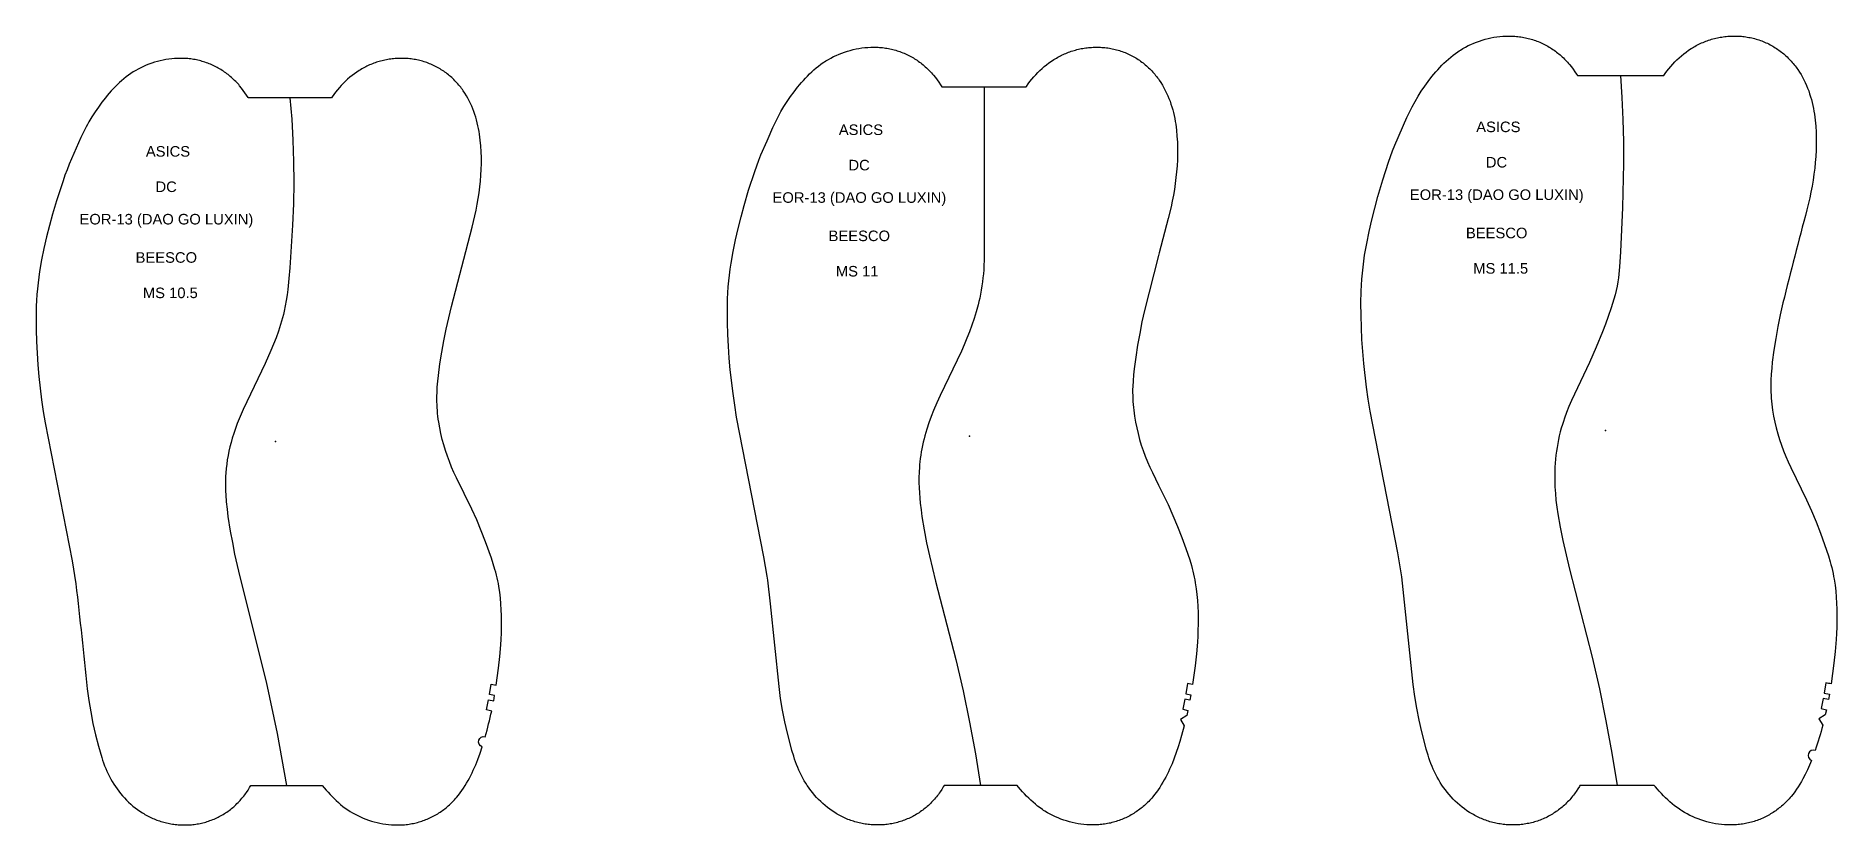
# Model space of a CAD drawing. Extents: x -897 to 5208, y 4 to 324.
# Drawn here: x 3446 to 4128, y 4 to 303 of the extents above; entities that cross this region are included whole.
import ezdxf

# ---------------------------------------------------------------- set-up
doc = ezdxf.new("R2010")
doc.units = 0
doc.layers.add('CK_LEVEL_1', color=7, linetype='CONTINUOUS')
doc.layers.add('DEFAULT', color=7, linetype='CONTINUOUS')
doc.styles.add('ARIAL_REGULAR', font='txt')

msp = doc.modelspace()

# ---------------------------------------------------------------- texts
at = {"layer": 'CK_LEVEL_1', "color": 7, "style": 'ARIAL_REGULAR'}
for s, p in [('ASICS', (3749.99, 265.41)), ('ASICS', (3991.45, 266.5)), ('ASICS', (3487.48, 257.21)), ('DC', (3753.65, 252.01)), ('DC', (3995.1, 253.09)), ('DC', (3491.13, 243.81)), ('EOR-13 (DAO GO LUXIN)', (3724.88, 239.72)), ('EOR-13 (DAO GO LUXIN)', (3966.33, 240.8)), ('EOR-13 (DAO GO LUXIN)', (3462.36, 231.52)), ('BEESCO', (3746.11, 225.21)), ('BEESCO', (3987.56, 226.29)), ('BEESCO', (3483.59, 217.01)), ('MS 11', (3748.87, 211.81)), ('MS 11.5', (3990.32, 212.89)), ('MS 10.5', (3486.35, 203.61))]:
    msp.add_text(s, height=4, dxfattribs=at).set_placement(p)

# ---------------------------------------------------------------- linework, layer by layer
at = {"layer": 'DEFAULT'}
for points in [[(4125.92, 57.5, 0.000016), (4123.95, 57.8), (4123.3, 53.89), (4125.27, 53.55), (4124.92, 51.58), (4122.95, 51.95), (4122.18, 48.08), (4124.13, 47.66), (4123.7, 45.71), (4121.3, 44.23), (4122.75, 41.82, -0.009827), (4119.89, 32.24, 0.988178), (4118.5, 28.49), (4117.75, 26.7), (4116.95, 24.92), (4116.09, 23.17), (4115.19, 21.45), (4114.63, 20.45), (4114.04, 19.47), (4113.44, 18.5), (4112.81, 17.55), (4112.15, 16.62), (4111.47, 15.71), (4110.75, 14.82), (4110.38, 14.39), (4110.01, 13.96), (4109.62, 13.54), (4109.23, 13.12), (4108.83, 12.72), (4108.42, 12.32), (4108.01, 11.93), (4107.59, 11.54), (4107.16, 11.17), (4106.72, 10.8), (4106.28, 10.44), (4105.83, 10.09), (4105.37, 9.75), (4104.91, 9.42), (4104.44, 9.09), (4103.97, 8.78), (4103.49, 8.47), (4103, 8.17), (4102.51, 7.88), (4102.01, 7.61), (4101.51, 7.34), (4101, 7.08), (4100.48, 6.83), (4099.97, 6.59), (4099.44, 6.36), (4098.92, 6.14), (4098.39, 5.93), (4097.85, 5.74), (4097.31, 5.55), (4096.77, 5.37), (4096.23, 5.2), (4095.68, 5.05), (4095.13, 4.9), (4094.57, 4.77), (4094.02, 4.65), (4093.46, 4.53), (4092.9, 4.43), (4092.33, 4.34), (4091.77, 4.26), (4091.2, 4.19), (4090.64, 4.14), (4090.07, 4.09), (4089.5, 4.05), (4088.93, 4.02), (4088.36, 4.01), (4087.79, 4), (4087.22, 4), (4086.65, 4.02), (4085.51, 4.07), (4084.37, 4.17), (4083.24, 4.31), (4082.12, 4.48), (4081, 4.69), (4079.88, 4.94), (4078.78, 5.22), (4077.68, 5.54), (4076.6, 5.9), (4075.52, 6.28), (4074.46, 6.71), (4073.42, 7.16), (4072.38, 7.65), (4071.37, 8.17), (4070.38, 8.73), (4069.4, 9.32), (4068.92, 9.63), (4068.45, 9.94), (4067.52, 10.6), (4066.61, 11.28), (4065.72, 12), (4064.86, 12.74), (4064.01, 13.51), (4063.19, 14.3), (4062.38, 15.1), (4061.59, 15.93), (4060.82, 16.77), (4060.07, 17.63), (4059.33, 18.5), (4058.92, 19), (4030.77, 19), (4030.56, 18.63), (4029.96, 17.65), (4029.33, 16.7), (4029, 16.24), (4028.67, 15.78), (4028.32, 15.32), (4027.97, 14.87), (4027.61, 14.43), (4027.24, 14), (4026.86, 13.57), (4026.48, 13.15), (4026.09, 12.74), (4025.68, 12.33), (4025.28, 11.93), (4024.86, 11.54), (4024.44, 11.16), (4024, 10.79), (4023.57, 10.42), (4023.12, 10.07), (4022.67, 9.72), (4022.21, 9.38), (4021.74, 9.05), (4021.27, 8.73), (4020.79, 8.42), (4020.31, 8.12), (4019.82, 7.83), (4019.32, 7.55), (4018.82, 7.28), (4018.31, 7.02), (4017.8, 6.77), (4017.28, 6.53), (4016.76, 6.3), (4016.24, 6.09), (4015.7, 5.88), (4015.17, 5.68), (4014.63, 5.49), (4014.09, 5.32), (4013.54, 5.16), (4012.99, 5), (4012.44, 4.86), (4011.89, 4.73), (4011.33, 4.61), (4010.77, 4.5), (4010.21, 4.4), (4009.64, 4.31), (4009.08, 4.23), (4008.51, 4.17), (4007.95, 4.11), (4007.38, 4.07), (4006.81, 4.03), (4006.24, 4.01), (4005.67, 4), (4005.1, 4), (4004.53, 4.01), (4003.96, 4.03), (4003.39, 4.06), (4002.82, 4.1), (4002.25, 4.16), (4001.68, 4.22), (4001.12, 4.29), (4000.55, 4.38), (3999.99, 4.47), (3999.43, 4.57), (3998.87, 4.69), (3998.32, 4.81), (3997.76, 4.95), (3997.21, 5.1), (3996.66, 5.25), (3996.12, 5.42), (3995.57, 5.59), (3995.04, 5.78), (3994.5, 5.98), (3993.97, 6.18), (3993.44, 6.4), (3992.92, 6.63), (3992.4, 6.86), (3991.89, 7.11), (3991.38, 7.37), (3990.87, 7.63), (3990.38, 7.91), (3989.88, 8.19), (3989.39, 8.48), (3988.91, 8.78), (3987.96, 9.41), (3987.03, 10.07), (3986.12, 10.77), (3985.23, 11.49), (3984.37, 12.24), (3983.54, 13.01), (3982.73, 13.82), (3981.95, 14.65), (3981.19, 15.5), (3980.46, 16.38), (3979.76, 17.27), (3979.08, 18.19), (3978.44, 19.13), (3977.82, 20.09), (3977.24, 21.07), (3976.68, 22.07), (3976.15, 23.08), (3975.65, 24.1), (3975.18, 25.14), (3974.73, 26.19), (3974.31, 27.25), (3973.92, 28.32), (3973.55, 29.4), (3973.2, 30.48), (3972.55, 32.67), (3971.94, 34.87), (3970.82, 39.29), (3969.82, 43.74), (3968.94, 48.22), (3968.2, 52.72), (3967.6, 57.24), (3963.23, 98.06), (3961.78, 107.07), (3951.29, 160.8), (3950.58, 165.3), (3949.95, 169.82), (3948.89, 178.88), (3948.49, 183.43), (3948.18, 187.98), (3947.96, 192.53), (3947.83, 197.09), (3947.79, 201.66), (3947.88, 206.22), (3947.99, 208.5), (3948.13, 210.77), (3948.33, 213.04), (3948.57, 215.31), (3948.85, 217.57), (3949.18, 219.83), (3949.96, 224.33), (3950.86, 228.8), (3951.88, 233.25), (3952.99, 237.67), (3954.18, 242.07), (3956.08, 248.45), (3958.25, 255.14), (3959, 257.29), (3959.79, 259.43), (3960.64, 261.55), (3965.19, 272.01), (3966.16, 274.07), (3967.18, 276.11), (3968.27, 278.11), (3969.43, 280.07), (3970.66, 282), (3971.94, 283.89), (3973.27, 285.73), (3974.67, 287.54), (3975.39, 288.42), (3976.13, 289.29), (3976.88, 290.15), (3977.65, 290.99), (3978.44, 291.82), (3979.25, 292.62), (3980.07, 293.41), (3980.92, 294.18), (3981.78, 294.92), (3982.67, 295.63), (3983.58, 296.32), (3984.51, 296.98), (3984.98, 297.29), (3985.46, 297.6), (3986.44, 298.19), (3987.43, 298.75), (3988.44, 299.27), (3989.47, 299.76), (3990.52, 300.21), (3991.58, 300.64), (3992.66, 301.02), (3993.74, 301.38), (3994.84, 301.7), (3995.94, 301.98), (3997.05, 302.23), (3998.17, 302.44), (3999.3, 302.61), (4000.43, 302.75), (4001.57, 302.85), (4002.71, 302.9), (4003.28, 302.92), (4003.85, 302.92), (4004.42, 302.91), (4004.99, 302.9), (4005.56, 302.87), (4006.13, 302.83), (4006.7, 302.78), (4007.26, 302.73), (4007.83, 302.66), (4008.39, 302.58), (4008.96, 302.49), (4009.52, 302.39), (4010.08, 302.27), (4010.63, 302.15), (4011.19, 302.02), (4011.74, 301.87), (4012.29, 301.72), (4012.83, 301.55), (4013.37, 301.37), (4013.91, 301.18), (4014.45, 300.99), (4014.98, 300.78), (4015.5, 300.56), (4016.03, 300.33), (4016.54, 300.09), (4017.06, 299.84), (4017.56, 299.58), (4018.07, 299.31), (4018.57, 299.04), (4019.06, 298.75), (4019.55, 298.45), (4020.03, 298.14), (4020.5, 297.83), (4020.97, 297.5), (4021.43, 297.17), (4021.89, 296.83), (4022.34, 296.48), (4022.78, 296.12), (4023.22, 295.75), (4023.65, 295.37), (4024.07, 294.99), (4024.48, 294.6), (4024.89, 294.2), (4025.29, 293.8), (4025.68, 293.38), (4026.07, 292.96), (4026.44, 292.53), (4026.81, 292.1), (4027.52, 291.21), (4028.21, 290.3), (4028.87, 289.37), (4029.5, 288.42), (4029.81, 287.92), (4062.47, 287.92), (4063.03, 288.73), (4063.7, 289.65), (4064.4, 290.54), (4065.13, 291.42), (4065.89, 292.27), (4066.67, 293.1), (4067.48, 293.91), (4068.31, 294.68), (4069.17, 295.43), (4070.06, 296.15), (4070.97, 296.85), (4071.9, 297.51), (4072.85, 298.14), (4073.33, 298.44), (4073.82, 298.73), (4074.32, 299.01), (4074.82, 299.29), (4075.32, 299.55), (4075.83, 299.81), (4076.34, 300.06), (4076.86, 300.29), (4077.38, 300.52), (4077.91, 300.74), (4078.44, 300.94), (4078.98, 301.14), (4079.51, 301.33), (4080.06, 301.5), (4080.6, 301.67), (4081.15, 301.82), (4081.7, 301.97), (4082.26, 302.11), (4082.81, 302.23), (4083.37, 302.35), (4083.93, 302.45), (4084.49, 302.54), (4085.06, 302.63), (4085.62, 302.7), (4086.19, 302.76), (4086.76, 302.82), (4087.33, 302.86), (4087.9, 302.89), (4088.47, 302.91), (4089.04, 302.92), (4089.61, 302.92), (4090.18, 302.91), (4090.75, 302.88), (4091.32, 302.85), (4091.89, 302.81), (4092.45, 302.75), (4093.02, 302.69), (4093.58, 302.61), (4094.15, 302.52), (4094.71, 302.42), (4095.27, 302.31), (4095.83, 302.19), (4096.38, 302.06), (4096.93, 301.92), (4097.48, 301.76), (4098.03, 301.6), (4098.57, 301.42), (4099.11, 301.24), (4099.65, 301.04), (4100.18, 300.83), (4100.7, 300.62), (4101.23, 300.39), (4101.74, 300.15), (4102.26, 299.9), (4102.76, 299.64), (4103.27, 299.37), (4103.76, 299.09), (4104.25, 298.8), (4104.74, 298.5), (4105.21, 298.19), (4105.69, 297.87), (4106.15, 297.54), (4106.61, 297.2), (4107.06, 296.85), (4107.51, 296.5), (4107.95, 296.13), (4108.38, 295.76), (4108.8, 295.38), (4109.22, 294.99), (4109.63, 294.59), (4110.03, 294.18), (4110.42, 293.77), (4110.8, 293.35), (4111.18, 292.92), (4111.55, 292.49), (4111.91, 292.05), (4112.26, 291.6), (4112.61, 291.14), (4112.94, 290.68), (4113.27, 290.22), (4113.9, 289.27), (4114.5, 288.29), (4115.07, 287.3), (4115.6, 286.29), (4116.1, 285.27), (4116.56, 284.23), (4117, 283.17), (4117.4, 282.11), (4117.77, 281.03), (4118.11, 279.94), (4118.43, 278.85), (4118.71, 277.74), (4118.96, 276.63), (4119.19, 275.51), (4119.39, 274.39), (4119.57, 273.26), (4119.73, 272.13), (4119.86, 271), (4120.07, 268.73), (4120.21, 266.45), (4120.28, 264.17), (4120.28, 261.89), (4120.22, 259.61), (4120.09, 257.33), (4119.91, 255.06), (4119.67, 252.79), (4119.39, 250.53), (4119.06, 248.27), (4118.68, 246.02), (4118.26, 243.78), (4117.79, 241.55), (4116.73, 237.11, 0.002662), (4107.62, 201.77), (4106.64, 197.32), (4105.76, 192.84), (4104.95, 188.35), (4104.23, 183.85), (4103.63, 179.32), (4103.39, 177.06), (4103.21, 174.78), (4103.09, 172.5), (4103.06, 171.36), (4103.04, 170.23), (4103.06, 169.09), (4103.09, 167.95), (4103.15, 166.81), (4103.22, 165.67), (4103.32, 164.53), (4103.44, 163.4), (4103.59, 162.27), (4103.75, 161.14), (4104.13, 158.89), (4104.59, 156.66), (4105.11, 154.44), (4105.71, 152.23), (4106.36, 150.05), (4107.08, 147.88), (4107.87, 145.74), (4108.71, 143.62), (4109.62, 141.53), (4110.58, 139.46), (4116.61, 127.18), (4118.47, 123.01), (4120.22, 118.8), (4121.87, 114.55), (4123.43, 110.26), (4124.88, 105.93), (4125.54, 103.75), (4125.84, 102.65), (4126.12, 101.55), (4126.38, 100.44), (4126.62, 99.32), (4126.84, 98.2), (4127.04, 97.08), (4127.39, 94.83), (4127.66, 92.56), (4127.86, 90.29), (4128, 88.01), (4128.08, 85.73), (4128.12, 83.45), (4128.12, 81.17), (4128.07, 78.89), (4127.99, 76.61), (4127.86, 74.33), (4127.49, 69.79), (4126.99, 65.25)], [(3614.92, 33.62, -0.991833), (3616.08, 37.45, 0.009041), (3618.49, 47.15), (3616.53, 47.57), (3617.29, 51.44), (3619.26, 51.08), (3619.61, 53.05), (3617.64, 53.39), (3618.27, 57.3), (3620.24, 57), (3621.12, 63.39), (3621.61, 67.8), (3621.98, 72.23), (3622.1, 74.44), (3622.19, 76.66), (3622.23, 78.88), (3622.24, 81.1), (3622.2, 83.31), (3622.12, 85.53), (3621.99, 87.75), (3621.79, 89.96), (3621.53, 92.16), (3621.2, 94.35), (3621.01, 95.45), (3620.79, 96.54), (3620.56, 97.62), (3620.3, 98.7), (3620.03, 99.77), (3619.74, 100.84), (3619.1, 102.97), (3618.41, 105.08), (3616.16, 111.34), (3614.55, 115.48), (3612.84, 119.57), (3611.02, 123.62), (3605.13, 135.56), (3604.19, 137.57), (3603.3, 139.6), (3602.47, 141.66), (3601.71, 143.74), (3601, 145.84), (3600.36, 147.97), (3599.77, 150.11), (3599.26, 152.27), (3598.81, 154.44), (3598.43, 156.63), (3598.27, 157.72), (3598.13, 158.83), (3598.02, 159.93), (3597.92, 161.03), (3597.84, 162.14), (3597.78, 163.25), (3597.75, 164.36), (3597.74, 165.47), (3597.75, 166.57), (3597.78, 167.68), (3597.89, 169.9), (3598.07, 172.11), (3598.31, 174.32), (3598.89, 178.72), (3599.6, 183.1), (3600.39, 187.46), (3601.25, 191.82), (3602.2, 196.15), (3603.23, 200.47), (3611.12, 230.51), (3612.16, 234.83), (3612.62, 237), (3613.03, 239.18), (3613.4, 241.37), (3613.72, 243.56), (3614, 245.76), (3614.23, 247.97), (3614.41, 250.18), (3614.53, 252.4), (3614.59, 254.62), (3614.59, 256.83), (3614.52, 259.05), (3614.39, 261.27), (3614.18, 263.48), (3614.05, 264.58), (3613.9, 265.68), (3613.72, 266.77), (3613.52, 267.87), (3613.3, 268.95), (3613.05, 270.03), (3612.77, 271.11), (3612.47, 272.17), (3612.13, 273.23), (3611.77, 274.28), (3611.37, 275.31), (3610.95, 276.34), (3610.49, 277.35), (3610, 278.34), (3609.48, 279.32), (3608.93, 280.28), (3608.34, 281.23), (3607.72, 282.15), (3607.4, 282.6), (3607.07, 283.05), (3606.74, 283.49), (3606.39, 283.92), (3606.04, 284.35), (3605.68, 284.77), (3605.31, 285.19), (3604.93, 285.6), (3604.55, 286), (3604.16, 286.39), (3603.76, 286.77), (3603.35, 287.15), (3602.94, 287.52), (3602.52, 287.88), (3602.09, 288.24), (3601.66, 288.58), (3601.22, 288.92), (3600.77, 289.25), (3600.31, 289.56), (3599.85, 289.87), (3599.39, 290.17), (3598.92, 290.47), (3598.44, 290.75), (3597.96, 291.02), (3597.47, 291.28), (3596.97, 291.53), (3596.47, 291.77), (3595.97, 292), (3595.46, 292.23), (3594.95, 292.44), (3594.43, 292.64), (3593.91, 292.83), (3593.39, 293.01), (3592.86, 293.18), (3592.33, 293.34), (3591.79, 293.49), (3591.25, 293.63), (3590.71, 293.75), (3590.17, 293.87), (3589.63, 293.98), (3589.08, 294.07), (3588.53, 294.16), (3587.98, 294.23), (3587.43, 294.3), (3586.88, 294.35), (3586.33, 294.4), (3585.77, 294.43), (3585.22, 294.45), (3584.67, 294.46), (3584.11, 294.46), (3583.56, 294.46), (3583, 294.44), (3582.45, 294.41), (3581.89, 294.37), (3581.34, 294.32), (3580.79, 294.26), (3580.24, 294.19), (3579.69, 294.11), (3579.14, 294.02), (3578.6, 293.92), (3578.05, 293.81), (3577.51, 293.69), (3576.97, 293.56), (3576.43, 293.42), (3575.9, 293.28), (3575.37, 293.12), (3574.84, 292.95), (3574.32, 292.77), (3573.79, 292.58), (3573.28, 292.38), (3572.76, 292.17), (3572.25, 291.96), (3571.75, 291.73), (3571.25, 291.49), (3570.75, 291.25), (3570.26, 290.99), (3569.77, 290.73), (3569.29, 290.45), (3568.81, 290.17), (3568.34, 289.88), (3567.41, 289.28), (3566.5, 288.64), (3565.61, 287.97), (3564.75, 287.28), (3563.9, 286.55), (3563.09, 285.8), (3562.29, 285.03), (3561.53, 284.23), (3560.78, 283.4), (3560.07, 282.56), (3559.38, 281.69), (3558.72, 280.8), (3558.08, 279.89), (3557.81, 279.46), (3526.3, 279.46), (3526.24, 279.57), (3525.64, 280.5), (3525.02, 281.42), (3524.38, 282.33), (3523.71, 283.21), (3523.01, 284.07), (3522.64, 284.49), (3522.28, 284.9), (3521.9, 285.31), (3521.51, 285.7), (3521.12, 286.1), (3520.72, 286.48), (3520.32, 286.86), (3519.9, 287.23), (3519.48, 287.59), (3519.06, 287.94), (3518.62, 288.29), (3518.18, 288.63), (3517.74, 288.96), (3517.28, 289.28), (3516.83, 289.59), (3516.36, 289.89), (3515.89, 290.19), (3515.42, 290.48), (3514.93, 290.75), (3514.45, 291.02), (3513.96, 291.28), (3513.46, 291.53), (3512.96, 291.77), (3512.45, 291.99), (3511.94, 292.21), (3511.43, 292.42), (3510.91, 292.62), (3510.39, 292.81), (3509.87, 292.99), (3509.34, 293.16), (3508.81, 293.32), (3508.27, 293.47), (3507.74, 293.61), (3507.2, 293.74), (3506.66, 293.86), (3506.11, 293.96), (3505.57, 294.06), (3505.02, 294.14), (3504.47, 294.22), (3503.92, 294.29), (3503.37, 294.34), (3502.81, 294.38), (3502.26, 294.42), (3501.71, 294.44), (3501.15, 294.46), (3500.6, 294.46), (3500.04, 294.46), (3499.49, 294.45), (3498.38, 294.39), (3497.27, 294.29), (3496.17, 294.16), (3495.08, 293.99), (3493.99, 293.79), (3492.9, 293.55), (3491.83, 293.27), (3490.76, 292.96), (3489.71, 292.62), (3488.66, 292.24), (3487.63, 291.83), (3486.61, 291.39), (3485.61, 290.92), (3484.62, 290.41), (3483.65, 289.87), (3482.7, 289.3), (3481.77, 288.7), (3480.86, 288.07), (3479.98, 287.4), (3479.11, 286.71), (3478.27, 285.99), (3477.44, 285.25), (3476.64, 284.48), (3475.85, 283.7), (3475.08, 282.9), (3474.33, 282.09), (3473.59, 281.26), (3472.87, 280.41), (3472.17, 279.55), (3470.8, 277.8), (3469.5, 276.01), (3468.24, 274.18), (3467.05, 272.31), (3465.91, 270.4), (3465.37, 269.44), (3464.85, 268.46), (3463.85, 266.48), (3462.9, 264.48), (3459.3, 256.36), (3458.44, 254.31), (3457.62, 252.25), (3456.84, 250.18), (3456.1, 248.08), (3453.65, 240.49), (3452.13, 235.38), (3450.96, 231.1), (3449.87, 226.8), (3448.88, 222.47), (3447.99, 218.12), (3447.24, 213.75), (3446.91, 211.55), (3446.63, 209.35), (3446.4, 207.15), (3446.21, 204.94), (3446.06, 202.72), (3445.96, 200.51), (3445.87, 196.07), (3445.91, 191.63), (3446.04, 187.2), (3446.26, 182.77), (3446.56, 178.34), (3446.95, 173.92), (3447.98, 165.1), (3448.6, 160.71), (3449.3, 156.33), (3459.57, 104.08), (3460.98, 95.31, -0.002849), (3465.27, 55.61), (3465.86, 51.21), (3466.59, 46.83), (3467.45, 42.48), (3468.44, 38.15), (3469.53, 33.85), (3470.13, 31.71), (3470.77, 29.59), (3471.11, 28.53), (3471.48, 27.49), (3471.86, 26.45), (3472.28, 25.42), (3472.72, 24.4), (3473.18, 23.39), (3473.68, 22.4), (3474.2, 21.42), (3474.75, 20.46), (3475.32, 19.51), (3475.93, 18.58), (3476.56, 17.67), (3477.22, 16.78), (3477.91, 15.91), (3478.63, 15.06), (3479.37, 14.24), (3480.14, 13.44), (3480.93, 12.66), (3481.75, 11.91), (3482.59, 11.19), (3483.46, 10.49), (3484.34, 9.82), (3485.25, 9.19), (3486.18, 8.58), (3486.66, 8.29), (3487.13, 8.01), (3487.62, 7.74), (3488.1, 7.47), (3488.6, 7.22), (3489.09, 6.97), (3489.59, 6.74), (3490.1, 6.51), (3490.61, 6.29), (3491.12, 6.08), (3491.64, 5.88), (3492.16, 5.7), (3492.69, 5.52), (3493.21, 5.35), (3493.75, 5.19), (3494.28, 5.04), (3494.82, 4.9), (3495.36, 4.77), (3495.9, 4.65), (3496.44, 4.54), (3496.99, 4.44), (3497.54, 4.35), (3498.08, 4.27), (3498.64, 4.2), (3499.19, 4.14), (3499.74, 4.1), (3500.29, 4.06), (3500.85, 4.03), (3501.4, 4.01), (3501.96, 4), (3502.51, 4), (3503.07, 4.01), (3503.62, 4.04), (3504.17, 4.07), (3504.73, 4.11), (3505.28, 4.17), (3505.83, 4.23), (3506.38, 4.31), (3506.93, 4.39), (3507.47, 4.49), (3508.02, 4.59), (3508.56, 4.71), (3509.1, 4.84), (3509.64, 4.98), (3510.17, 5.13), (3510.7, 5.29), (3511.23, 5.46), (3511.76, 5.64), (3512.28, 5.83), (3512.79, 6.03), (3513.31, 6.24), (3513.81, 6.46), (3514.32, 6.69), (3514.82, 6.93), (3515.31, 7.18), (3515.8, 7.45), (3516.28, 7.72), (3516.76, 8), (3517.23, 8.29), (3517.7, 8.59), (3518.16, 8.9), (3518.61, 9.22), (3519.06, 9.55), (3519.5, 9.88), (3519.94, 10.23), (3520.37, 10.58), (3520.79, 10.94), (3521.2, 11.31), (3521.61, 11.69), (3522, 12.08), (3522.4, 12.47), (3522.78, 12.87), (3523.16, 13.28), (3523.52, 13.69), (3523.88, 14.11), (3524.24, 14.54), (3524.58, 14.98), (3524.92, 15.42), (3525.25, 15.86), (3525.57, 16.32), (3526.19, 17.24), (3526.77, 18.18), (3527.24, 19), (3554.25, 19), (3554.32, 18.91), (3555.03, 18.05), (3555.75, 17.21), (3556.48, 16.38), (3557.24, 15.56), (3558.01, 14.76), (3558.79, 13.98), (3559.6, 13.22), (3560.42, 12.47), (3561.27, 11.76), (3562.13, 11.06), (3563.02, 10.4), (3563.93, 9.76), (3564.85, 9.16), (3565.8, 8.59), (3566.77, 8.05), (3567.76, 7.55), (3568.76, 7.07), (3569.78, 6.63), (3570.82, 6.22), (3571.86, 5.85), (3572.92, 5.5), (3573.98, 5.19), (3575.06, 4.92), (3576.14, 4.68), (3577.23, 4.47), (3578.33, 4.3), (3579.43, 4.17), (3580.53, 4.08), (3581.64, 4.02), (3582.2, 4), (3582.75, 4), (3583.31, 4.01), (3583.86, 4.02), (3584.42, 4.04), (3584.97, 4.08), (3585.52, 4.12), (3586.07, 4.18), (3586.62, 4.24), (3587.17, 4.32), (3587.72, 4.41), (3588.27, 4.5), (3588.81, 4.61), (3589.35, 4.73), (3589.89, 4.85), (3590.43, 4.99), (3590.96, 5.14), (3591.49, 5.3), (3592.02, 5.47), (3592.55, 5.65), (3593.07, 5.84), (3593.59, 6.04), (3594.1, 6.25), (3594.61, 6.47), (3595.11, 6.7), (3595.61, 6.94), (3596.11, 7.19), (3596.6, 7.45), (3597.09, 7.71), (3597.57, 7.99), (3598.05, 8.27), (3598.52, 8.57), (3598.98, 8.87), (3599.44, 9.19), (3599.89, 9.51), (3600.34, 9.84), (3600.78, 10.17), (3601.21, 10.52), (3601.64, 10.87), (3602.06, 11.24), (3602.47, 11.61), (3602.88, 11.98), (3603.28, 12.37), (3603.67, 12.76), (3604.05, 13.16), (3604.43, 13.57), (3604.8, 13.98), (3605.16, 14.4), (3605.86, 15.26), (3606.53, 16.14), (3607.18, 17.04), (3607.8, 17.96), (3608.39, 18.9), (3608.96, 19.85), (3609.52, 20.82), (3610.05, 21.79), (3610.56, 22.78), (3611.05, 23.77), (3611.52, 24.78), (3612.42, 26.81), (3613.25, 28.86), (3614.12, 31.23)]]:
    msp.add_lwpolyline(points, format="xyb", close=True, dxfattribs=at)
msp.add_lwpolyline([(3863.97, 190.16), (3863.17, 185.73), (3862.46, 181.29), (3861.87, 176.83), (3861.63, 174.59), (3861.45, 172.34), (3861.33, 170.1), (3861.3, 168.97), (3861.29, 167.85), (3861.31, 166.72), (3861.34, 165.6), (3861.4, 164.48), (3861.47, 163.36), (3861.57, 162.23), (3861.69, 161.12), (3861.83, 160), (3861.99, 158.89), (3862.37, 156.67), (3862.83, 154.47), (3863.35, 152.28), (3863.94, 150.11), (3864.59, 147.95), (3865.3, 145.82), (3866.08, 143.7), (3866.92, 141.62), (3867.82, 139.56), (3868.77, 137.52), (3871.1, 132.77), (3874.73, 125.4), (3876.57, 121.3), (3878.3, 117.15), (3879.93, 112.95), (3881.47, 108.73), (3882.91, 104.46), (3883.55, 102.3), (3883.85, 101.22), (3884.13, 100.13), (3884.39, 99.04), (3884.63, 97.94), (3884.84, 96.83), (3885.04, 95.73), (3885.38, 93.5), (3885.64, 91.27), (3885.84, 89.03), (3885.98, 86.78), (3886.07, 84.53), (3886.1, 82.28), (3886.1, 80.03), (3886.05, 77.78), (3885.97, 75.54), (3885.84, 73.29), (3885.48, 68.8), (3884.98, 64.33), (3884.01, 57.26), (3882.04, 57.56), (3881.4, 53.65), (3883.37, 53.31), (3883.02, 51.34), (3881.05, 51.7), (3880.29, 47.83), (3882.24, 47.42), (3881.81, 45.46), (3879.41, 43.99), (3880.87, 41.57), (3879.86, 37.85), (3879.23, 35.69), (3878.55, 33.55), (3877.83, 31.42), (3877.05, 29.31), (3876.21, 27.22), (3875.31, 25.16), (3874.83, 24.14), (3874.34, 23.13), (3873.82, 22.13), (3873.29, 21.14), (3872.73, 20.16), (3872.16, 19.19), (3871.56, 18.24), (3870.93, 17.3), (3870.28, 16.38), (3869.6, 15.49), (3868.9, 14.61), (3868.53, 14.19), (3868.16, 13.77), (3867.78, 13.35), (3867.39, 12.95), (3866.99, 12.55), (3866.59, 12.16), (3866.18, 11.77), (3865.76, 11.4), (3865.34, 11.03), (3864.91, 10.67), (3864.47, 10.31), (3864.02, 9.97), (3863.57, 9.63), (3863.12, 9.31), (3862.65, 8.99), (3862.18, 8.68), (3861.71, 8.38), (3861.23, 8.08), (3860.74, 7.8), (3860.25, 7.53), (3859.75, 7.27), (3859.25, 7.01), (3858.74, 6.77), (3858.23, 6.53), (3857.71, 6.31), (3857.19, 6.09), (3856.67, 5.89), (3856.14, 5.7), (3855.61, 5.51), (3855.07, 5.34), (3854.54, 5.18), (3854, 5.02), (3853.45, 4.88), (3852.9, 4.75), (3852.36, 4.63), (3851.8, 4.52), (3851.25, 4.42), (3850.7, 4.33), (3850.14, 4.25), (3849.58, 4.19), (3849.02, 4.13), (3848.46, 4.08), (3847.9, 4.05), (3847.34, 4.02), (3846.78, 4.01), (3846.21, 4), (3845.65, 4), (3845.09, 4.02), (3843.96, 4.08), (3842.84, 4.17), (3841.73, 4.3), (3840.62, 4.48), (3839.51, 4.68), (3838.41, 4.93), (3837.32, 5.21), (3836.24, 5.52), (3835.17, 5.87), (3834.11, 6.25), (3833.06, 6.67), (3832.03, 7.11), (3831.01, 7.59), (3830.01, 8.11), (3829.03, 8.66), (3828.07, 9.24), (3827.59, 9.54), (3827.13, 9.85), (3826.21, 10.49), (3825.31, 11.17), (3824.44, 11.87), (3823.58, 12.6), (3822.75, 13.36), (3821.93, 14.13), (3821.13, 14.93), (3820.35, 15.74), (3819.59, 16.57), (3818.85, 17.41), (3818.12, 18.27), (3817.52, 19), (3789.92, 19), (3789.58, 18.4), (3788.99, 17.44), (3788.36, 16.5), (3788.04, 16.04), (3787.7, 15.59), (3787.36, 15.14), (3787.02, 14.7), (3786.66, 14.27), (3786.29, 13.84), (3785.92, 13.42), (3785.54, 13), (3785.15, 12.6), (3784.76, 12.2), (3784.35, 11.81), (3783.94, 11.42), (3783.52, 11.05), (3783.1, 10.68), (3782.66, 10.32), (3782.22, 9.97), (3781.78, 9.63), (3781.32, 9.3), (3780.86, 8.97), (3780.4, 8.66), (3779.93, 8.35), (3779.45, 8.06), (3778.96, 7.77), (3778.47, 7.49), (3777.98, 7.23), (3777.48, 6.97), (3776.97, 6.73), (3776.46, 6.49), (3775.94, 6.27), (3775.42, 6.05), (3774.9, 5.85), (3774.37, 5.66), (3773.84, 5.47), (3773.3, 5.3), (3772.77, 5.14), (3772.22, 4.99), (3771.68, 4.85), (3771.13, 4.72), (3770.58, 4.6), (3770.03, 4.49), (3769.48, 4.39), (3768.92, 4.31), (3768.36, 4.23), (3767.81, 4.17), (3767.25, 4.11), (3766.69, 4.07), (3766.12, 4.04), (3765.56, 4.01), (3765, 4), (3764.44, 4), (3763.87, 4.01), (3763.31, 4.03), (3762.75, 4.06), (3762.19, 4.1), (3761.63, 4.15), (3761.07, 4.21), (3760.51, 4.28), (3759.95, 4.37), (3759.4, 4.46), (3758.85, 4.56), (3758.29, 4.67), (3757.75, 4.79), (3757.2, 4.93), (3756.65, 5.07), (3756.11, 5.22), (3755.58, 5.39), (3755.04, 5.56), (3754.51, 5.74), (3753.98, 5.93), (3753.46, 6.14), (3752.94, 6.35), (3752.42, 6.57), (3751.91, 6.8), (3751.4, 7.04), (3750.9, 7.3), (3750.4, 7.56), (3749.91, 7.83), (3749.42, 8.1), (3748.93, 8.39), (3748.46, 8.69), (3747.51, 9.3), (3746.6, 9.95), (3745.7, 10.63), (3744.82, 11.34), (3743.97, 12.08), (3743.15, 12.84), (3742.35, 13.63), (3741.57, 14.45), (3740.82, 15.29), (3740.1, 16.15), (3739.4, 17.03), (3738.74, 17.94), (3738.1, 18.86), (3738.01, 19), (3737.49, 19.81), (3736.91, 20.77), (3736.35, 21.75), (3735.83, 22.74), (3735.33, 23.75), (3734.86, 24.78), (3734.42, 25.81), (3734, 26.86), (3733.61, 27.91), (3733.25, 28.97), (3732.9, 30.04), (3732.25, 32.2), (3731.65, 34.37), (3730.55, 38.73), (3729.55, 43.12), (3728.69, 47.53), (3727.95, 51.97), (3727.36, 56.43), (3724.09, 87.76), (3723.04, 96.7), (3722.79, 98.27), (3721.61, 105.58), (3711.24, 158.57), (3710.54, 163.02), (3709.92, 167.48), (3708.87, 176.41), (3708.48, 180.9), (3708.17, 185.39), (3707.95, 189.88), (3707.82, 194.38), (3707.79, 198.88), (3707.88, 203.38), (3707.98, 205.62), (3708.13, 207.87), (3708.32, 210.11), (3708.56, 212.35), (3708.84, 214.58), (3709.17, 216.8), (3709.94, 221.24), (3710.84, 225.65), (3711.84, 230.03), (3712.94, 234.4), (3714.12, 238.74), (3715.83, 244.48), (3718.14, 251.62), (3718.89, 253.75), (3719.68, 255.85), (3720.51, 257.94), (3722.79, 263.22), (3723.18, 264.14), (3725.02, 268.25), (3725.98, 270.29), (3726.99, 272.29), (3728.07, 274.26), (3729.22, 276.2), (3730.43, 278.1), (3731.69, 279.96), (3733.02, 281.78), (3734.4, 283.55), (3734.51, 283.69), (3735.11, 284.42), (3735.84, 285.28), (3736.58, 286.12), (3737.34, 286.95), (3738.12, 287.77), (3738.92, 288.56), (3739.74, 289.34), (3740.57, 290.09), (3741.43, 290.82), (3742.3, 291.52), (3743.2, 292.2), (3744.12, 292.84), (3744.59, 293.15), (3745.06, 293.46), (3746.02, 294.04), (3747, 294.58), (3748.01, 295.1), (3749.02, 295.58), (3750.06, 296.03), (3751.1, 296.44), (3752.16, 296.82), (3753.23, 297.17), (3754.31, 297.49), (3755.4, 297.77), (3756.5, 298.01), (3757.61, 298.22), (3758.72, 298.39), (3759.84, 298.52), (3760.96, 298.62), (3762.08, 298.67), (3762.64, 298.69), (3763.2, 298.69), (3763.77, 298.69), (3764.33, 298.67), (3764.89, 298.64), (3765.45, 298.61), (3766.01, 298.56), (3766.57, 298.51), (3767.13, 298.44), (3767.69, 298.36), (3768.24, 298.27), (3768.8, 298.17), (3769.35, 298.06), (3769.9, 297.94), (3770.44, 297.81), (3770.99, 297.67), (3771.53, 297.52), (3772.07, 297.35), (3772.6, 297.18), (3773.13, 297), (3773.66, 296.8), (3774.18, 296.6), (3774.7, 296.38), (3775.22, 296.16), (3775.73, 295.92), (3776.24, 295.68), (3776.74, 295.43), (3777.24, 295.16), (3777.73, 294.89), (3778.22, 294.61), (3778.7, 294.32), (3779.17, 294.02), (3779.64, 293.71), (3780.11, 293.39), (3780.56, 293.06), (3781.02, 292.72), (3781.46, 292.38), (3781.9, 292.03), (3782.33, 291.67), (3782.75, 291.3), (3783.17, 290.92), (3783.58, 290.54), (3783.99, 290.14), (3784.38, 289.75), (3784.77, 289.34), (3785.15, 288.93), (3785.52, 288.5), (3785.89, 288.08), (3786.59, 287.2), (3787.27, 286.31), (3787.92, 285.39), (3788.55, 284.45), (3789.03, 283.69), (3821.02, 283.69), (3821.11, 283.83), (3821.75, 284.76), (3822.41, 285.66), (3823.11, 286.54), (3823.83, 287.41), (3824.58, 288.25), (3825.35, 289.06), (3826.16, 289.85), (3826.98, 290.61), (3827.83, 291.35), (3828.71, 292.06), (3829.6, 292.74), (3830.52, 293.39), (3831.46, 294.01), (3831.94, 294.3), (3832.43, 294.59), (3832.91, 294.87), (3833.41, 295.14), (3833.91, 295.4), (3834.41, 295.65), (3834.92, 295.89), (3835.43, 296.12), (3835.94, 296.34), (3836.46, 296.56), (3836.99, 296.76), (3837.52, 296.95), (3838.05, 297.13), (3838.58, 297.31), (3839.12, 297.47), (3839.66, 297.62), (3840.21, 297.77), (3840.75, 297.9), (3841.3, 298.02), (3841.85, 298.13), (3842.41, 298.23), (3842.96, 298.33), (3843.52, 298.41), (3844.08, 298.48), (3844.64, 298.54), (3845.2, 298.59), (3845.76, 298.63), (3846.32, 298.66), (3846.88, 298.68), (3847.45, 298.69), (3848.01, 298.69), (3848.57, 298.68), (3849.13, 298.66), (3849.69, 298.62), (3850.25, 298.58), (3850.81, 298.53), (3851.37, 298.46), (3851.93, 298.39), (3852.49, 298.3), (3853.04, 298.2), (3853.59, 298.09), (3854.14, 297.98), (3854.69, 297.85), (3855.23, 297.7), (3855.77, 297.55), (3856.31, 297.39), (3856.85, 297.22), (3857.38, 297.04), (3857.91, 296.84), (3858.43, 296.64), (3858.95, 296.42), (3859.47, 296.2), (3859.98, 295.96), (3860.49, 295.72), (3860.99, 295.46), (3861.48, 295.2), (3861.97, 294.92), (3862.46, 294.64), (3862.93, 294.34), (3863.41, 294.04), (3863.87, 293.72), (3864.33, 293.4), (3864.78, 293.06), (3865.23, 292.72), (3865.67, 292.37), (3866.1, 292.01), (3866.53, 291.65), (3866.95, 291.27), (3867.36, 290.89), (3867.76, 290.49), (3868.16, 290.1), (3868.55, 289.69), (3868.93, 289.27), (3869.3, 288.85), (3869.67, 288.43), (3870.02, 287.99), (3870.37, 287.55), (3870.71, 287.1), (3871.05, 286.65), (3871.37, 286.19), (3871.99, 285.25), (3872.59, 284.3), (3873.15, 283.32), (3873.67, 282.33), (3874.17, 281.31), (3874.63, 280.29), (3875.06, 279.25), (3875.46, 278.2), (3875.83, 277.14), (3876.17, 276.06), (3876.47, 274.98), (3876.76, 273.89), (3877.01, 272.8), (3877.23, 271.7), (3877.43, 270.59), (3877.61, 269.48), (3877.77, 268.36), (3877.9, 267.25), (3878.1, 265.01), (3878.24, 262.76), (3878.31, 260.51), (3878.32, 258.26), (3878.26, 256.01), (3878.13, 253.77), (3877.95, 251.52), (3877.72, 249.29), (3877.44, 247.05), (3877.11, 244.83), (3876.74, 242.61), (3876.32, 240.4), (3875.86, 238.2), (3874.81, 233.82), (3871.37, 220.76), (3871.1, 219.71), (3865.8, 198.97), (3864.84, 194.57)], close=True, dxfattribs=at)
for points in [[(4046.14, 287.92), (4046.68, 279.6), (4047.03, 271.27), (4047.21, 262.93), (4047.23, 254.59), (4046.88, 237.89), (4046.14, 221.19), (4045.78, 215.49), (4045.5, 212.65), (4045.32, 211.24), (4045.1, 209.84), (4044.79, 208.16), (4044.44, 206.49), (4044.03, 204.83), (4043.59, 203.18), (4043.11, 201.54), (4042.59, 199.9), (4041.49, 196.66), (4040.41, 193.71), (4039.28, 190.79), (4036.87, 185.01), (4034.32, 179.28), (4027.54, 164.81), (4026.59, 162.59), (4025.69, 160.34), (4024.85, 158.07), (4024.46, 156.93), (4024.09, 155.78), (4023.67, 154.35), (4023.29, 152.91), (4022.93, 151.46), (4022.61, 150.01), (4022.33, 148.54), (4022.07, 147.07), (4021.85, 145.59), (4021.66, 144.1), (4021.51, 142.61), (4021.38, 141.12), (4021.29, 139.62), (4021.22, 138.12), (4021.19, 136.63), (4021.19, 135.13), (4021.21, 133.63), (4021.27, 132.14), (4021.43, 129.57), (4021.67, 127.02), (4021.97, 124.47), (4022.34, 121.93), (4023.23, 116.87), (4024.26, 111.84), (4026.77, 100.94), (4035.32, 67.59), (4038.1, 55.53), (4040.6, 43.4), (4042.84, 31.22), (4044.85, 19)], [(3805.02, 283.69), (3805.05, 218.16), (3804.97, 215.91), (3804.89, 214.37), (3804.77, 212.83), (3804.61, 211.29), (3804.43, 209.75), (3804.22, 208.22), (3803.97, 206.69), (3803.69, 205.17), (3803.38, 203.66), (3803.09, 202.35), (3802.77, 201.05), (3802.07, 198.48), (3801.3, 195.92), (3800.44, 193.39), (3799.52, 190.87), (3798.54, 188.38), (3797.51, 185.92), (3796.43, 183.47), (3788.39, 166.75), (3787.11, 163.93), (3785.91, 161.08), (3784.98, 158.72), (3784.12, 156.33), (3783.33, 153.92), (3782.61, 151.49), (3782.28, 150.26), (3781.98, 149.04), (3781.7, 147.8), (3781.45, 146.56), (3781.21, 145.32), (3781.01, 144.08), (3780.83, 142.83), (3780.68, 141.58), (3780.59, 140.6), (3780.51, 139.62), (3780.4, 137.66), (3780.35, 135.7), (3780.36, 133.73), (3780.42, 131.76), (3780.53, 129.79), (3780.68, 127.83), (3780.86, 125.87), (3781.15, 123.35), (3781.48, 120.84), (3782.29, 115.84), (3783.24, 110.87), (3784.32, 105.92), (3786.62, 96.38), (3794.33, 66.68), (3797.07, 54.85), (3799.54, 42.94), (3801.75, 30.99), (3803.72, 19)], [(3542.05, 279.46), (3542.76, 271.46), (3543.22, 263.44), (3543.47, 255.4), (3543.51, 247.36), (3543.38, 239.31), (3543.07, 231.26), (3542.05, 215.15), (3541.7, 211), (3541.26, 206.86), (3540.98, 204.8), (3540.67, 202.76), (3540.3, 200.72), (3539.88, 198.69), (3539.57, 197.41), (3539.24, 196.14), (3538.89, 194.88), (3538.52, 193.62), (3537.7, 191.11), (3536.81, 188.63), (3535.85, 186.16), (3534.84, 183.72), (3532.68, 178.89), (3524.39, 161.47), (3522.84, 157.87), (3522.12, 156.05), (3521.43, 154.22), (3520.79, 152.36), (3520.2, 150.5), (3519.74, 148.9), (3519.33, 147.28), (3518.95, 145.66), (3518.62, 144.03), (3518.34, 142.39), (3518.1, 140.74), (3517.91, 139.09), (3517.76, 137.43), (3517.68, 136.05), (3517.63, 134.67), (3517.61, 133.29), (3517.63, 131.91), (3517.66, 130.52), (3517.73, 129.14), (3517.93, 126.38), (3518.22, 123.62), (3518.57, 120.86), (3519.44, 115.37), (3520.24, 110.99), (3521.11, 106.64), (3523.07, 98), (3533.06, 58.19), (3537.16, 38.65), (3540.75, 19)]]:
    msp.add_lwpolyline(points, dxfattribs=at)
for p in [(3799.44, 151.35), (4040.46, 153.46), (3536.55, 149.23)]:
    msp.add_point(p, dxfattribs=at)

msp.set_redraw_order([(e.dxf.handle, doc.entitydb.next_handle()) for e in msp.query("TEXT MTEXT ATTDEF DIMENSION ARC_DIMENSION")])  # texts and dimensions are drawn at this point

doc.saveas('drawing.dxf')
